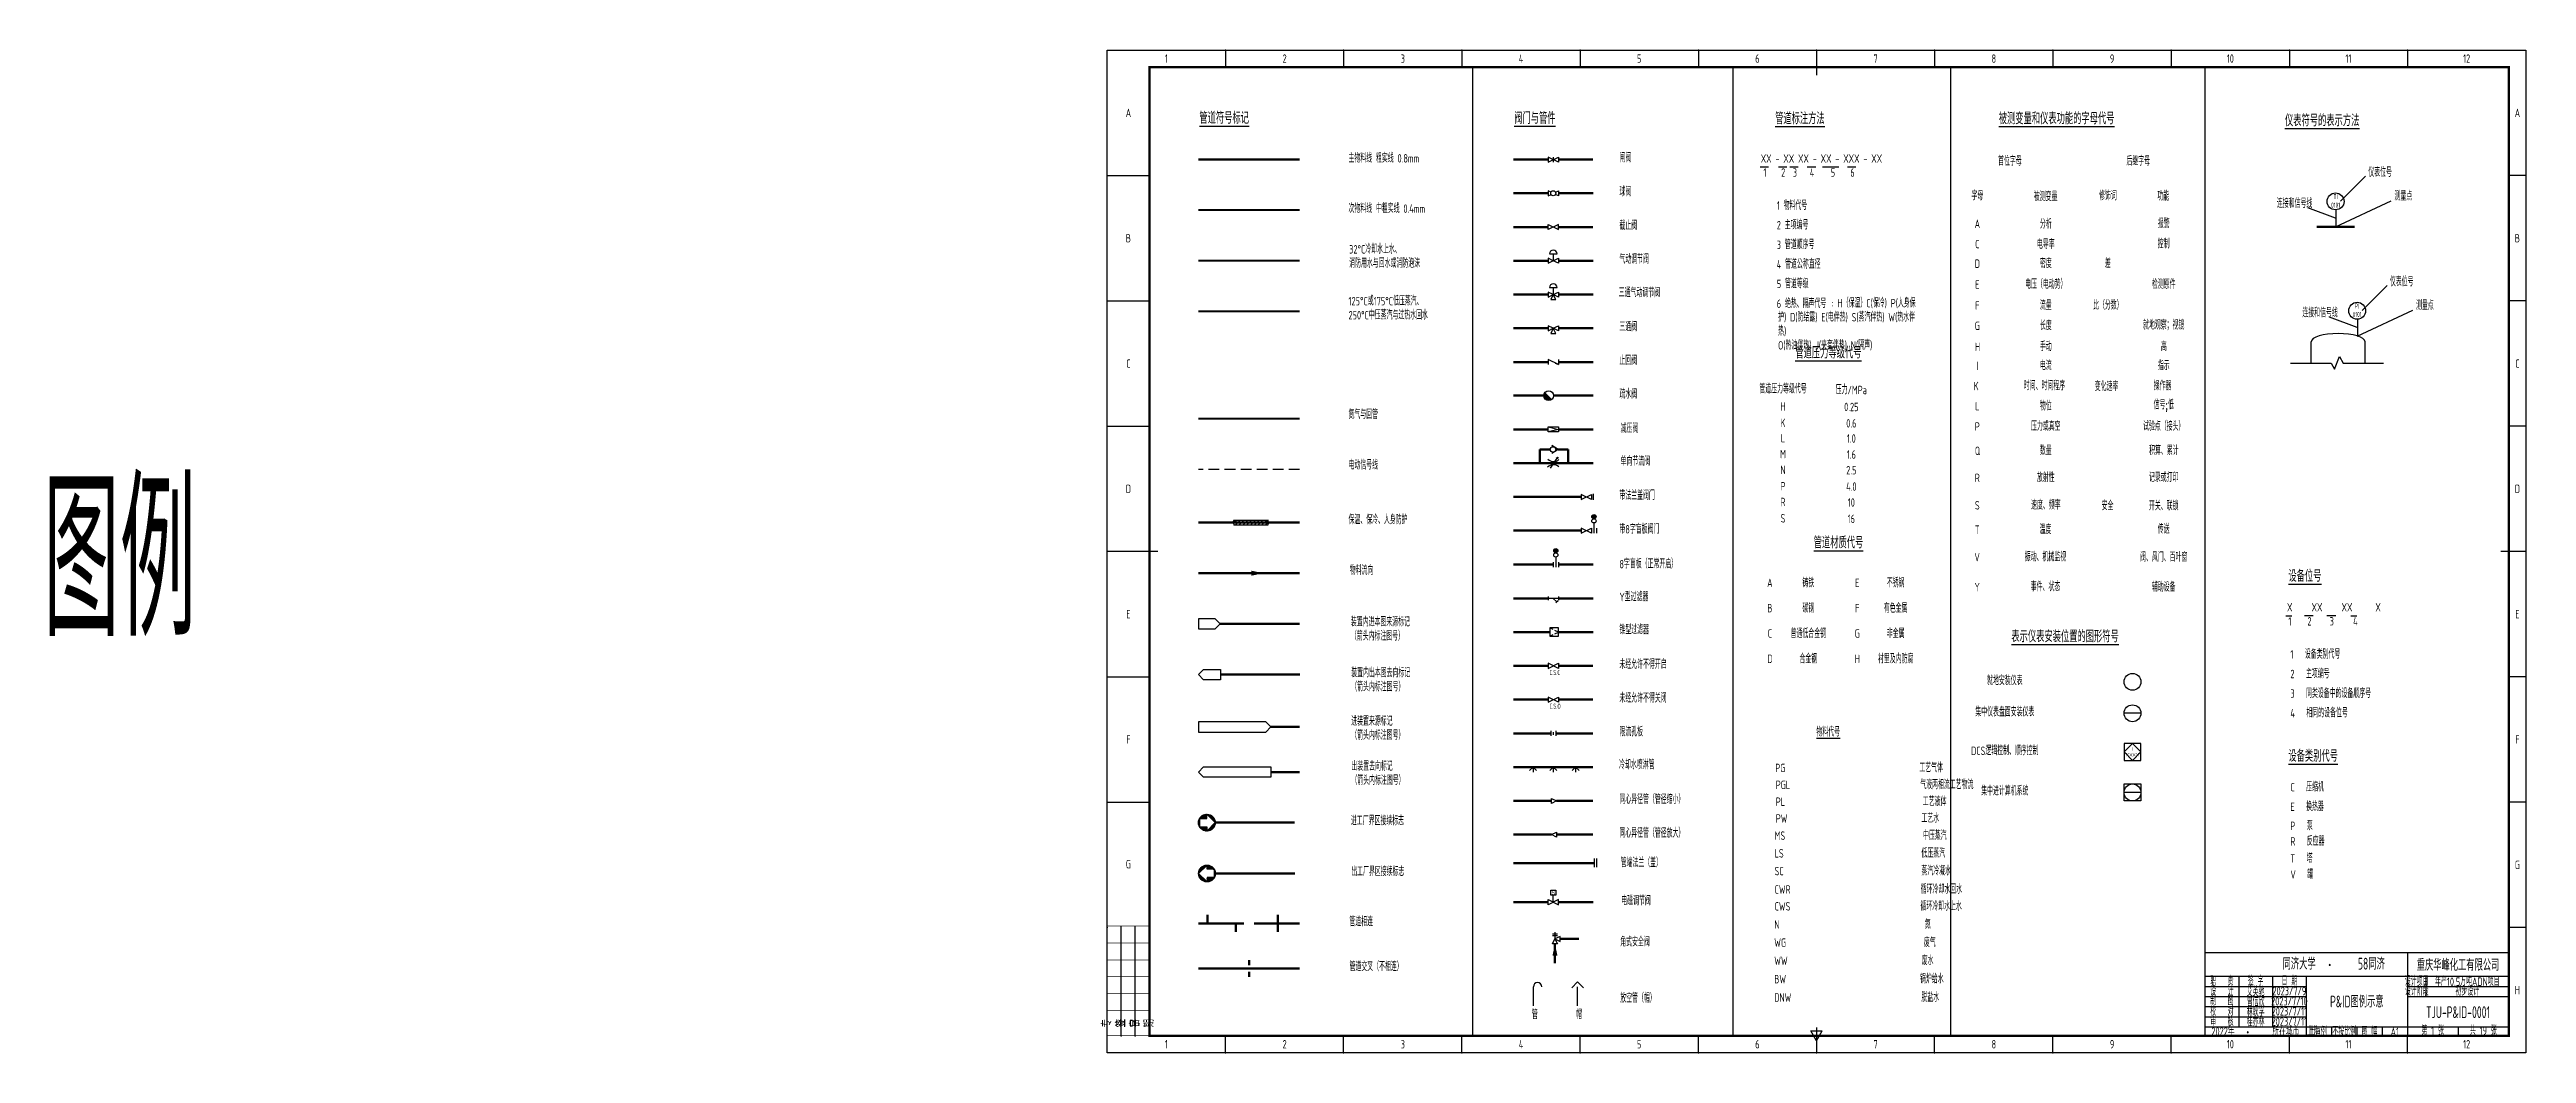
# Model space of a CAD drawing. Header units: millimetres. Extents: x 453 to 7190, y 523 to 4294.
# Drawn here: x 517 to 1985, y 3699 to 4294 of the extents above; entities that cross this region are included whole.
import ezdxf

# ---------------------------------------------------------------- set-up
doc = ezdxf.new("R2010")
doc.units = ezdxf.units.MM
doc.linetypes.add('DASHED', pattern=[19.05, 12.7, -6.35])
doc.linetypes.add('HIDDEN', pattern=[9.525, 6.35, -3.175])
for name, color, linetype, lineweight in [('01-主物流线-粗实线', 134, 'Continuous', 80), ('02-辅助物流线-中粗线', 30, 'Continuous', 40), ('05-公用工程-冷却水与回水', 55, 'Continuous', 40), ('05-图框与标题栏', 7, 'Continuous', 25), ('06-公用工程-中、低压蒸汽与凝水回管', 14, 'Continuous', 40), ('07-公用工程-氮气或空气与回管', 241, 'Continuous', 40), ('09-文本', 7, 'Continuous', 25), ('09-阀门及管件', 102, 'Continuous', 25), ('10-流股接续标志', 7, 'Continuous', 25), ('11-文本', 7, 'Continuous', 25), ('11-阀门', 102, 'Continuous', 25), ('12-信号线', 226, 'DASHED', 25), ('15-仪表', 190, 'Continuous', 25), ('16-阀门与管件', 102, 'Continuous', 25), ('17-图框与标题栏', 7, 'Continuous', 25)]:
    doc.layers.add(name, color=color, linetype=linetype, lineweight=lineweight)
doc.layers.add('TITLE', color=7, linetype='Continuous')
doc.styles.add('3-gbcbig', font='gbenor.shx', dxfattribs={"width": 0.7, "height": 3, "bigfont": 'gbcbig.shx'})
doc.styles.add('5-gbcbig', font='gbenor.shx', dxfattribs={"width": 0.7, "height": 5, "bigfont": 'gbcbig.shx'})
doc.styles.add('7-gbcbig', font='gbenor.shx', dxfattribs={"width": 0.7, "height": 7, "bigfont": 'gbcbig.shx'})
doc.styles.get("Standard").update_dxf_attribs({"font": 'arial.ttf'})
doc.styles.add('工程字', font='gbenor.shx', dxfattribs={"bigfont": 'gbcbig.shx'})
pattern_1 = [(45, (312.96435, -442.22883), (-0.224506403, 0.224506403), [])]

msp = doc.modelspace()

# ---------------------------------------------------------------- texts
for s, insert, char_height, width, attachment_point, style in [('\\pt56;{\\L管道符号标记}', (1198.3, 4256.6), 7, 81.449, 1, '7-gbcbig'), ('\\pi98.833;{\\L阀门与管件}', (1286.1, 4256.5), 7, 147.2, 1, '7-gbcbig'), ('\\pt56;{\\L管道标注方法}', (1539.6, 4256.3), 7, 81.449, 1, '7-gbcbig'), ('\\pi40.7;{\\W0.7;\\L被测变量和仪表功能的字母代号}', (1631.5, 4256.3), 7, 156.92, 1, '7-gbcbig'), ('{\\L仪表符号的表示方法}', (1841.9, 4255.1), 7, 137.2, 1, '7-gbcbig'), ('主物料线 粗实线 0.8mm', (1286.7, 4231.6), 5, 52.326, 1, '5-gbcbig'), ('\\pt5;闸阀', (1447.3, 4231.8), 5, 74.723, 1, '5-gbcbig'), ('XX - XX XX - XX - XXX - XX', (1531.1, 4231.5), 5, 124.759, 1, '5-gbcbig'), ('首位字母', (1678.8, 4227.3), 5, 81.1, 5, '5-gbcbig'), ('后继字母', (1754.9, 4227.3), 5, 71.1, 5, '5-gbcbig'), ('1', (1532.7, 4223.2), 5, 10.416, 1, '5-gbcbig'), ('2', (1543.2, 4223.2), 5, 10.416, 1, '5-gbcbig'), ('3', (1550.1, 4223.2), 5, 10.416, 1, '5-gbcbig'), ('4', (1560.2, 4223.2), 5, 10.416, 1, '5-gbcbig'), ('5', (1572.6, 4223.2), 5, 10.416, 1, '5-gbcbig'), ('6', (1584.2, 4223.2), 5, 10.416, 1, '5-gbcbig'), ('{\\W0.7;仪表位号}', (1891.3, 4223.2), 5, 24.606, 1, '5-gbcbig'), ('次物料线 中粗实线 0.4mm', (1286.7, 4201.8), 5, 52.326, 1, '5-gbcbig'), ('\\pt5;球阀', (1447.3, 4211.7), 5, 74.723, 1, '5-gbcbig'), ('1 物料代号', (1540.6, 4203.6), 5, 46.25, 1, '5-gbcbig'), ('字母', (1659.5, 4206.8), 5, 42.5, 5, '5-gbcbig'), ('被测变量', (1700, 4206.3), 5, 46.14, 5, '5-gbcbig'), ('修饰词', (1736.9, 4206.8), 5, 46.14, 5, '5-gbcbig'), ('功能', (1769.7, 4206.6), 5, 46.14, 5, '5-gbcbig'), ('连接和信号线', (1837.1, 4204.8), 5, 24.606, 1, '5-gbcbig'), ('{\\Ftxt,gbcbig|c134;\\W0.7;测量点}', (1906.8, 4209.2), 5, 24.606, 1, '5-gbcbig'), ('\\pt5;截止阀', (1447.3, 4191.7), 5, 74.723, 1, '5-gbcbig'), ('2 主项编号', (1540.6, 4192), 5, 46.25, 1, '5-gbcbig'), ('A', (1659.5, 4190.3), 5, 42.5, 5, '5-gbcbig'), ('{\\W0.7;分析}', (1700.1, 4190), 5, 46.14, 5, '5-gbcbig'), ('{\\W0.7;报警}', (1770, 4190.3), 5, 46.14, 5, '5-gbcbig'), ('\\pi-10,l15,t15;32°C冷却水上水、\\P消防用水与回水或消防泡沫', (1282.1, 4177.7), 5, 61.5, 1, '5-gbcbig'), ('\\pt5;{\\Ftxt,gbcbig|c134;气动调节阀}', (1447.3, 4171.7), 5, 74.723, 1, '5-gbcbig'), ('3 管道顺序号', (1540.6, 4180.4), 5, 46.25, 1, '5-gbcbig'), ('C', (1659.5, 4178.3), 5, 42.5, 5, '5-gbcbig'), ('{\\W0.7;电导率}', (1700.1, 4178), 5, 38.6, 5, '5-gbcbig'), ('{\\W0.7;控制}', (1770, 4178.3), 5, 46.14, 5, '5-gbcbig'), ('4 管道公称直径', (1540.6, 4168.8), 5, 46.25, 1, '5-gbcbig'), ('5 管道等级', (1540.6, 4157.2), 5, 46.25, 1, '5-gbcbig'), ('D', (1659.5, 4166.7), 5, 42.5, 5, '5-gbcbig'), ('E', (1659.5, 4154.3), 5, 42.5, 5, '5-gbcbig'), ('{\\Ftxt,gbcbig|c134;\\W0.7;电压（电动势）}', (1700.1, 4154.3), 5, 46.14, 5, '5-gbcbig'), ('{\\Ftxt,gbcbig|c134;\\W0.7;密度}', (1700.1, 4166.7), 5, 46.14, 5, '5-gbcbig'), ('{\\W0.7;差}', (1736.9, 4166.7), 5, 46.14, 5, '5-gbcbig'), ('{\\Ftxt,gbcbig|c134;\\W0.7;检测原件}', (1770, 4154.3), 5, 46.14, 5, '5-gbcbig'), ('{\\Ftxt,gbcbig|c134;\\W0.7;仪表位号}', (1904.1, 4158.4), 5, 24.606, 1, '5-gbcbig'), ('125°C或175°C低压蒸汽、\\P250°C中压蒸汽与过热水回水', (1286.7, 4147), 5, 62.8, 1, '5-gbcbig'), ('\\pt5;三通气动调节阀', (1446.9, 4151.9), 5, 74.723, 1, '5-gbcbig'), ('6 绝热、隔声代号', (1540.6, 4145.5), 5, 46.25, 1, '5-gbcbig'), ('              : H（保温）C(保冷) P(人身保护) D(防结露) E(电伴热) S(蒸汽伴热) W(热水伴热) \\PO(热油伴热) J(夹套伴热) N(隔声)', (1541.4, 4145.8), 5, 68.376, 1, '5-gbcbig'), ('F', (1659.5, 4141.9), 5, 42.5, 5, '5-gbcbig'), ('{\\Ftxt,gbcbig|c134;\\W0.7;流量}', (1700.1, 4141.9), 5, 46.14, 5, '5-gbcbig'), ('{\\Ftxt,gbcbig|c134;\\W0.7;比（分数）}', (1736.9, 4141.9), 5, 46.14, 5, '5-gbcbig'), ('{\\Ftxt,gbcbig|c134;\\W0.7;测量点}', (1919.6, 4144.4), 5, 24.606, 1, '5-gbcbig'), ('\\pt5;三通阀', (1447.3, 4131.7), 5, 74.723, 1, '5-gbcbig'), ('G', (1659.5, 4129.9), 5, 42.5, 5, '5-gbcbig'), ('{\\Ftxt,gbcbig|c134;\\W0.7;长度}', (1700.1, 4129.9), 5, 46.14, 5, '5-gbcbig'), ('{\\Ftxt,gbcbig|c134;\\W0.7;就地观察；视镜}', (1770, 4129.9), 5, 46.14, 5, '5-gbcbig'), ('{\\Ftxt,gbcbig|c134;\\W0.7;连接和信号线}', (1852.2, 4140), 5, 24.606, 1, '5-gbcbig'), ('\\pt5;止回阀', (1447.3, 4111.7), 5, 74.723, 1, '5-gbcbig'), ('\\pt56;{\\L管道压力等级代号}', (1551.6, 4117.5), 7, 81.449, 1, '7-gbcbig'), ('H', (1659.6, 4117.4), 5, 42.5, 5, '5-gbcbig'), ('{\\Ftxt,gbcbig|c134;手动}', (1700.1, 4117.4), 5, 46.14, 5, '5-gbcbig'), ('{\\Ftxt,gbcbig|c134;高}', (1770.1, 4117.4), 5, 46.14, 5, '5-gbcbig'), ('I', (1659.5, 4106.2), 5, 42.5, 5, '5-gbcbig'), ('{\\Ftxt,gbcbig|c134;\\W0.7;时间、时间程序}', (1699.3, 4094.2), 5, 46.14, 5, '5-gbcbig'), ('{\\Ftxt,gbcbig|c134;\\W0.7;电流}', (1700.1, 4106.2), 5, 46.14, 5, '5-gbcbig'), ('{\\Ftxt,gbcbig|c134;\\W0.7;操作器}', (1769.3, 4094.2), 5, 46.14, 5, '5-gbcbig'), ('{\\Ftxt,gbcbig|c134;\\W0.7;指示}', (1770, 4106.2), 5, 46.14, 5, '5-gbcbig'), ('\\pt5;{\\Ftxt,gbcbig|c134;疏水阀}', (1447.3, 4091.8), 5, 74.723, 1, '5-gbcbig'), ('管道压力等级代号', (1544.3, 4092.3), 5, 42.5, 5, '5-gbcbig'), ('H ', (1544.3, 4082.1), 5, 42.5, 5, '5-gbcbig'), ('压力/MPa', (1584.8, 4091.8), 5, 46.14, 5, '5-gbcbig'), ('0.25', (1584.8, 4081.8), 5, 46.14, 5, '5-gbcbig'), ('K', (1658.8, 4094.2), 5, 42.5, 5, '5-gbcbig'), ('L', (1659.5, 4082.2), 5, 42.5, 5, '5-gbcbig'), ('{\\Ftxt,gbcbig|c134;\\W0.7;物位}', (1700.1, 4082.2), 5, 46.14, 5, '5-gbcbig'), ('{\\Ftxt,gbcbig|c134;\\W0.7;变化速率}', (1736.1, 4093.8), 5, 35, 5, '5-gbcbig'), ('{\\Ftxt,gbcbig|c134;信号;低}', (1770, 4082.2), 5, 46.14, 5, '5-gbcbig'), ('氮气与回管', (1286.7, 4079.8), 5, 52.326, 1, '5-gbcbig'), ('\\pt5;减压阀', (1448, 4071.5), 5, 74.723, 1, '5-gbcbig'), ('K ', (1544.3, 4072.4), 5, 42.5, 5, '5-gbcbig'), ('0.6', (1584.8, 4072.1), 5, 46.14, 5, '5-gbcbig'), ('P', (1659.5, 4070.2), 5, 42.5, 5, '5-gbcbig'), ('{\\Ftxt,gbcbig|c134;\\W0.7;压力或真空}', (1700.1, 4070.2), 5, 46.14, 5, '5-gbcbig'), ('{\\Ftxt,gbcbig|c134;\\W0.7;试验点（接头）}', (1770, 4070.2), 5, 46.14, 5, '5-gbcbig'), ('M', (1544.3, 4053.9), 5, 42.5, 5, '5-gbcbig'), ('L', (1544.3, 4063.3), 5, 42.5, 5, '5-gbcbig'), ('1.0', (1584.8, 4063.1), 5, 46.14, 5, '5-gbcbig'), ('1.6', (1584.8, 4053.6), 5, 46.14, 5, '5-gbcbig'), ('Q', (1659.6, 4055.8), 5, 42.5, 5, '5-gbcbig'), ('{\\Ftxt,gbcbig|c134;数量}', (1700.1, 4055.8), 5, 46.14, 5, '5-gbcbig'), ('{\\Ftxt,gbcbig|c134;积算、累计}', (1770.1, 4055.8), 5, 46.14, 5, '5-gbcbig'), ('电动信号线', (1286.7, 4049.8), 5, 52.326, 1, '5-gbcbig'), ('\\pt5;单向节流阀', (1448, 4052), 5, 74.723, 1, '5-gbcbig'), ('N', (1544.3, 4044.5), 5, 42.5, 5, '5-gbcbig'), ('2.5', (1584.8, 4044.3), 5, 46.14, 5, '5-gbcbig'), ('R', (1659.5, 4039.8), 5, 42.5, 5, '5-gbcbig'), ('{\\Ftxt,gbcbig|c134;\\W0.7;放射性}', (1700.1, 4039.8), 5, 46.14, 5, '5-gbcbig'), ('{\\Ftxt,gbcbig|c134;\\W0.7;记录或打印}', (1770, 4039.9), 5, 46.14, 5, '5-gbcbig'), ('\\pt5;带法兰盖阀门', (1447.3, 4031.8), 5, 74.723, 1, '5-gbcbig'), ('P', (1544.3, 4034.8), 5, 42.5, 5, '5-gbcbig'), ('R', (1544.3, 4025.5), 5, 42.5, 5, '5-gbcbig'), ('4.0', (1584.8, 4034.6), 5, 46.14, 5, '5-gbcbig'), ('10', (1584.8, 4025.2), 5, 46.14, 5, '5-gbcbig'), ('S', (1659.5, 4023.5), 5, 42.5, 5, '5-gbcbig'), ('{\\Ftxt,gbcbig|c134;速度、频率}', (1700.1, 4023.5), 5, 46.14, 5, '5-gbcbig'), ('{\\Ftxt,gbcbig|c134;安全}', (1736.7, 4023.1), 5, 46.14, 5, '5-gbcbig'), ('{\\Ftxt,gbcbig|c134;开关、联锁}', (1770, 4023), 5, 46.14, 5, '5-gbcbig'), ('保温、保冷、人身防护', (1286.7, 4017.4), 5, 52.326, 1, '5-gbcbig'), ('\\pt5;带8字盲板阀门', (1447.3, 4011.8), 5, 74.723, 1, '5-gbcbig'), ('S', (1544.3, 4015.8), 5, 42.5, 5, '5-gbcbig'), ('16', (1584.8, 4015.5), 5, 46.14, 5, '5-gbcbig'), ('T', (1659.4, 4009.1), 5, 42.5, 5, '5-gbcbig'), ('{\\Ftxt,gbcbig|c134;温度}', (1699.9, 4009.1), 5, 46.14, 5, '5-gbcbig'), ('{\\Ftxt,gbcbig|c134;传送}', (1770, 4009.3), 5, 46.14, 5, '5-gbcbig'), ('\\pt56;{\\L管道材质代号}', (1562.5, 4005), 7, 81.449, 1, '7-gbcbig'), ('V', (1659.4, 3992.8), 5, 42.5, 5, '5-gbcbig'), ('振动、机械监视', (1699.9, 3992.8), 5, 46.14, 5, '5-gbcbig'), ('阀、风门、百叶窗', (1770, 3992.6), 5, 46.14, 5, '5-gbcbig'), ('物料流向', (1287.4, 3987.4), 5, 52.326, 1, '5-gbcbig'), ('\\pt5;8字盲板（正常开启）', (1447.3, 3991.2), 5, 74.723, 1, '5-gbcbig'), ('A', (1536.5, 3977.6), 5, 42.5, 5, '5-gbcbig'), ('铸铁', (1559.3, 3977.4), 5, 46.14, 5, '5-gbcbig'), ('E', (1588.3, 3977.6), 5, 42.5, 5, '5-gbcbig'), ('不锈钢', (1611.1, 3977.4), 5, 46.14, 5, '5-gbcbig'), ('\\pt56;{\\L设备位号}', (1843.9, 3985.2), 7, 81.449, 1, '7-gbcbig'), ('\\pt5;Y型过滤器', (1447.3, 3971.7), 5, 74.723, 1, '5-gbcbig'), ('B', (1536.5, 3962.6), 5, 42.5, 5, '5-gbcbig'), ('碳钢', (1559.3, 3962.4), 5, 46.14, 5, '5-gbcbig'), ('F', (1588.3, 3962.6), 5, 42.5, 5, '5-gbcbig'), ('有色金属', (1611.1, 3962.4), 5, 46.14, 5, '5-gbcbig'), ('Y', (1659.4, 3975.1), 5, 42.5, 5, '5-gbcbig'), ('{\\W0.7;事件、状态}', (1699.9, 3975.1), 5, 46.14, 5, '5-gbcbig'), ('{\\W0.7;辅助设备}', (1770, 3974.9), 5, 46.14, 5, '5-gbcbig'), ('X     XX     XX      X', (1843.1, 3965.6), 5, 102.607, 1, '5-gbcbig'), ('装置内进本图来源标记\\P（箭头内标注图号）', (1288.1, 3956.8), 5, 52.326, 1, '5-gbcbig'), ('\\pt5;锥型过滤器', (1447.3, 3952.2), 5, 74.723, 1, '5-gbcbig'), ('普通低合金钢', (1559.3, 3947.4), 5, 46.14, 5, '5-gbcbig'), ('非金属', (1611.1, 3947.4), 5, 46.14, 5, '5-gbcbig'), ('1', (1843.9, 3957.2), 5, 10.416, 1, '5-gbcbig'), ('2', (1855.2, 3957.3), 5, 10.416, 1, '5-gbcbig'), ('3', (1868.4, 3957.3), 5, 10.416, 1, '5-gbcbig'), ('4', (1882.3, 3957.3), 5, 10.416, 1, '5-gbcbig'), ('C', (1536.5, 3947.6), 5, 42.5, 5, '5-gbcbig'), ('G', (1588.3, 3947.6), 5, 42.5, 5, '5-gbcbig'), ('\\pi44.66;  {\\L表示仪表安装位置的图形符号}', (1629.7, 3949.4), 7, 137.2, 1, '7-gbcbig'), ('1   设备类别代号', (1845.1, 3937.7), 5, 50.788, 1, '5-gbcbig'), ('装置内出本图去向标记\\P（箭头内标注图号）', (1288.3, 3926.7), 5, 52.326, 1, '5-gbcbig'), ('\\pi10.14,t13.14;C.S.C', (1395.7, 3926), 3, 29.593, 1, '3-gbcbig'), ('\\pt5;未经允许不得开启', (1447.3, 3931.7), 5, 74.723, 1, '5-gbcbig'), ('D', (1536.5, 3932.6), 5, 42.5, 5, '5-gbcbig'), ('合金钢', (1559.3, 3932.4), 5, 46.14, 5, '5-gbcbig'), ('H', (1588.3, 3932.6), 5, 42.5, 5, '5-gbcbig'), ('衬里及内防腐', (1611.1, 3932.4), 5, 46.14, 5, '5-gbcbig'), ('就地安装仪表', (1675.8, 3919.5), 5, 38.6, 5, '5-gbcbig'), ('2   主项编号', (1845.1, 3926.1), 5, 50.788, 1, '5-gbcbig'), ('\\pt5;未经允许不得关闭', (1447.3, 3911.7), 5, 74.723, 1, '5-gbcbig'), ('3   同类设备中的设备顺序号', (1845.1, 3914.5), 5, 50.788, 1, '5-gbcbig'), ('进装置来源标记\\P（箭头内标注图号）', (1288.3, 3898), 5, 52.326, 1, '5-gbcbig'), ('\\pi10.14,t13.14;C.S.O', (1395.7, 3906), 3, 29.593, 1, '3-gbcbig'), ('\\pt5;限流孔板', (1447.3, 3891.7), 5, 74.723, 1, '5-gbcbig'), ('\\pt5;{\\L物料代号}', (1564.1, 3891.6), 5, 74.723, 1, '5-gbcbig'), ('集中仪表盘面安装仪表', (1675.8, 3900.9), 5, 38.6, 5, '5-gbcbig'), ('4   相同的设备位号', (1845.1, 3902.9), 5, 50.788, 1, '5-gbcbig'), ('DCS逻辑控制、顺序控制', (1675.8, 3878), 5, 38.6, 5, '5-gbcbig'), ('\\pt56;{\\L设备类别代号}', (1843.9, 3878.6), 7, 81.449, 1, '7-gbcbig'), ('出装置去向标记\\P（箭头内标注图号）', (1288.4, 3871.3), 5, 52.326, 1, '5-gbcbig'), ('\\pt5;冷却水喷淋管', (1447.1, 3872.2), 5, 74.723, 1, '5-gbcbig'), ('\\pt5;PG                                   工艺气体', (1539.7, 3870.4), 5, 105.69, 1, '5-gbcbig'), ('\\pt5;同心异径管（管径缩小）', (1447.3, 3851.7), 5, 74.723, 1, '5-gbcbig'), ('\\pt5;PGL                                  气液两相流工艺物流', (1540, 3860.4), 5, 105.69, 1, '5-gbcbig'), ('\\pt5;PL                                    工艺液体', (1540, 3850.4), 5, 105.69, 1, '5-gbcbig'), ('集中进计算机系统', (1675.8, 3854.1), 5, 38.6, 5, '5-gbcbig'), ('C   压缩机', (1845.1, 3859), 5, 50.788, 1, '5-gbcbig'), ('E   换热器', (1845.1, 3847.4), 5, 50.788, 1, '5-gbcbig'), ('进工厂界区接续标志', (1288.1, 3839), 5, 52.326, 1, '5-gbcbig'), ('\\pt5;PW                                   工艺水', (1540, 3840.5), 5, 105.69, 1, '5-gbcbig'), ('P   泵', (1845.1, 3836.1), 5, 50.788, 1, '5-gbcbig'), ('\\pt5;同心异径管（管径放大）', (1447.3, 3831.7), 5, 74.723, 1, '5-gbcbig'), ('\\pt5;MS                                    中压蒸汽', (1539.3, 3830.3), 5, 105.69, 1, '5-gbcbig'), ('\\pt5;LS                                    低压蒸汽', (1539.3, 3819.8), 5, 105.69, 1, '5-gbcbig'), ('R   反应器', (1845.1, 3826.9), 5, 50.788, 1, '5-gbcbig'), ('出工厂界区接续标志', (1288.3, 3808.9), 5, 52.326, 1, '5-gbcbig'), ('\\pt5;管端法兰（盖）', (1448, 3814.2), 5, 74.723, 1, '5-gbcbig'), ('\\pt5;SC                                    蒸汽冷凝水', (1539.3, 3809.3), 5, 105.69, 1, '5-gbcbig'), ('T   塔', (1845.1, 3816.8), 5, 50.788, 1, '5-gbcbig'), ('V   罐', (1845.1, 3807.3), 5, 50.788, 1, '5-gbcbig'), ('\\pt5;电磁调节阀', (1448.4, 3791.6), 5, 74.723, 1, '5-gbcbig'), ('\\pt5;CWR                                  循环冷却水回水', (1539.3, 3798.4), 5, 105.69, 1, '5-gbcbig'), ('\\pt5;CWS                                  循环冷却水上水', (1539.3, 3788.4), 5, 105.69, 1, '5-gbcbig'), ('管道相连', (1287.2, 3779.2), 5, 52.326, 1, '5-gbcbig'), ('\\pt5;N                                      氮', (1539.1, 3777.7), 5, 105.69, 1, '5-gbcbig'), ('\\pt5;角式安全阀', (1447.8, 3767.2), 5, 74.723, 1, '5-gbcbig'), ('\\pt5;WG                                    废气', (1539.1, 3766.9), 5, 105.69, 1, '5-gbcbig'), ('管道交叉（不相连）', (1287.3, 3752.6), 5, 52.326, 1, '5-gbcbig'), ('\\pt5;WW                                   废水', (1539.1, 3756.2), 5, 105.69, 1, '5-gbcbig'), ('\\pt5;BW                                   锅炉给水', (1539.1, 3745.3), 5, 105.69, 1, '5-gbcbig'), ('\\pt5;放空管（帽）', (1447.8, 3733.9), 5, 74.723, 1, '5-gbcbig'), ('\\pt5;DNW                                  脱盐水', (1539.1, 3734.4), 5, 105.69, 1, '5-gbcbig'), ('\\pt5;管', (1395.4, 3724.2), 5, 6.061, 1, '5-gbcbig'), ('\\pt5;帽', (1421.6, 3724.2), 5, 6.061, 1, '5-gbcbig')]:
    msp.add_mtext(s, dxfattribs=dict(insert=insert, char_height=char_height, width=width, attachment_point=attachment_point, style=style))
at = {"ltscale": 10, "char_height": 3, "width": 10, "attachment_point": 5, "style": '3-gbcbig'}
for s, insert in [('TI\\P0101', (1871.9, 4203.9)), ('PI\\P0101', (1884.7, 4139.1))]:
    msp.add_mtext(s, dxfattribs=dict(at, insert=insert))
at = {"insert": (1751.5, 3877.4), "char_height": 2, "width": 10, "attachment_point": 5}
msp.add_mtext('{\\Fgbenor,gbcbig|c134;\\C0;I\\PXXXX}', dxfattribs=at)
at = {"layer": '05-图框与标题栏'}
for s, insert, char_height, width, attachment_point, style in [('\\pi5.78018;同济大学             ', (1834.7, 3751.9), 7, 32.259, 4, '7-gbcbig'), ('58同济          ', (1893.1, 3751.9), 7, 32.259, 5, '7-gbcbig'), (' 2022{\\W0.8;年          所在城市  上海}', (1796, 3711.7), 5, 67.529, 4, '5-gbcbig'), ('{\\fFangSong|b0|i0|c134|p49;\\W0.8;·}', (1817.1, 3713.7), 5, 18.904, 1, '5-gbcbig')]:
    msp.add_mtext(s, dxfattribs=dict(at, insert=insert, char_height=char_height, width=width, attachment_point=attachment_point, style=style))
at = {"layer": '05-图框与标题栏', "insert": (1865.7, 3753.6), "char_height": 5, "width": 31.507, "attachment_point": 1}
msp.add_mtext('{\\fFangSong|b0|i0|c134|p49;\\W0.8;·}', dxfattribs=at)
at = {"layer": '05-图框与标题栏', "attachment_point": 5}
for s, width, heights, insert, char_height, style in [('重庆华峰化工有限公司', 60, [0], (1944.5, 3751.2), 7, '7-gbcbig'), ('职   责', 20, [0], (1804.5, 3741.5), 5, '5-gbcbig'), ('设   计', 20, [0], (1804.5, 3735.5), 5, '5-gbcbig'), ('制   图', 20, [0], (1804.5, 3729.9), 5, '5-gbcbig'), ('艾英驰', 20, [0], (1824.5, 3735.2), 5, '5-gbcbig'), ('签 字', 20, [0], (1824.5, 3741.5), 5, '5-gbcbig'), ('曾信欣', 20, [0], (1824.5, 3729.2), 5, '5-gbcbig'), ('2023/7/10', 20, [0], (1844.5, 3729.7), 5, '5-gbcbig'), ('2023/7/9', 20, [0], (1844.5, 3735.7), 5, '5-gbcbig'), ('日 期', 20, [0], (1844.5, 3741.5), 5, '5-gbcbig'), ('设计项目', 15, [0], (1920, 3741.5), 5, '5-gbcbig'), ('设计阶段', 15, [0], (1920, 3735.5), 5, '5-gbcbig'), ('校   对', 20, [0], (1804.5, 3723.5), 5, '5-gbcbig'), ('审   核', 20, [0], (1804.5, 3717.5), 5, '5-gbcbig'), ('林耿孚', 20, [0], (1824.5, 3723.2), 5, '5-gbcbig'), ('桂亦林', 20, [0], (1824.5, 3717.2), 5, '5-gbcbig'), ('2023/7/11', 20, [0], (1844.5, 3723.7), 5, '5-gbcbig'), ('2023/7/11', 20, [0], (1844.5, 3717.7), 5, '5-gbcbig'), ('TJU-P&ID-0001', 60, [12.5], (1944.5, 3723.2), 7, '7-gbcbig'), ('比 例', 15, [0], (1862, 3711.5), 5, '5-gbcbig'), ('不按比例', 15, [0], (1877, 3711.5), 5, '5-gbcbig'), ('图 幅', 15, [0], (1892, 3711.5), 5, '5-gbcbig'), ('A1', 14.917, [0], (1907, 3711.5), 5, '5-gbcbig'), ('第 1 张', 30, [0], (1929.5, 3712.2), 5, '5-gbcbig'), ('共 19 张', 30, [0], (1959.5, 3712.2), 5, '5-gbcbig')]:
    msp.add_mtext_dynamic_manual_height_columns(s, width=width, gutter_width=25, heights=heights, dxfattribs=dict(at, insert=insert, char_height=char_height, style=style))
at = {"layer": '09-文本'}
for s, width, gutter_width, insert, char_height, attachment_point, style in [('图例', 595.22, 35, (512.8, 4036.1), 90, 1, '7-gbcbig'), ('P&ID图例示意', 60, 12.5, (1884.5, 3729.5), 7, 5, '7-gbcbig'), ('年产10.5万吨ADN项目', 49.06, 35, (1950, 3741.2), 5, 5, '5-gbcbig'), ('初步设计', 49, 12.5, (1950, 3735.5), 5, 5, '5-gbcbig')]:
    msp.add_mtext_dynamic_manual_height_columns(s, width=width, gutter_width=gutter_width, heights=[0], dxfattribs=dict(at, insert=insert, char_height=char_height, attachment_point=attachment_point, style=style))
at = {"layer": '16-阀门与管件', "color": 3, "insert": (1408.1, 3794), "char_height": 2.5, "width": 3, "attachment_point": 5}
msp.add_mtext('{\\W0.7;S}', dxfattribs=at)
at = {"layer": '17-图框与标题栏', "char_height": 5, "attachment_point": 5, "style": '5-gbcbig'}
for s, width, gutter_width, insert in [('1', 70.083, 25, (1178.7, 4288.2)), ('2', 70.083, 12.5, (1248.8, 4288.2)), ('3', 70.083, 25, (1318.9, 4288.2)), ('4', 70.083, 25, (1389, 4288.2)), ('5', 70.083, 25, (1459, 4288.2)), ('6', 70.083, 25, (1529.1, 4288.2)), ('7', 70.083, 25, (1599.2, 4288.2)), ('8', 70.083, 25, (1669.3, 4288.2)), ('9', 70.083, 25, (1739.4, 4288.2)), ('10', 70.083, 25, (1809.5, 4288.2)), ('11', 70.083, 25, (1879.5, 4288.2)), ('12', 70.083, 25, (1949.6, 4288.2)), ('A', 25, 25, (1156.2, 4256)), ('A', 10, 25, (1979.7, 4256)), ('B', 25, 25, (1156.2, 4181.8)), ('B', 10, 25, (1979.7, 4181.8)), ('C', 25, 25, (1156.2, 4107.5)), ('C', 10, 25, (1979.7, 4107.5)), ('D', 25, 25, (1156.2, 4033.3)), ('D', 10, 25, (1979.7, 4033.3)), ('E', 25, 25, (1156.2, 3959)), ('E', 10, 25, (1979.7, 3959)), ('F', 25, 25, (1156.2, 3884.8)), ('F', 10, 25, (1979.7, 3884.8)), ('G', 25, 25, (1156.2, 3810.9)), ('G', 10, 25, (1979.7, 3810.5)), ('H', 10, 25, (1979.7, 3736.3)), ('1', 70.083, 25, (1178.7, 3704.2)), ('2', 70.083, 25, (1248.8, 3704.2)), ('3', 70.083, 25, (1318.9, 3704.2)), ('4', 70.083, 25, (1389, 3704.2)), ('5', 70.083, 25, (1459, 3704.2)), ('6', 70.083, 25, (1529.1, 3704.2)), ('7', 70.083, 25, (1599.2, 3704.2)), ('8', 70.083, 25, (1669.3, 3704.2)), ('9', 70.083, 25, (1739.4, 3704.2)), ('10', 70.083, 25, (1809.5, 3704.2)), ('11', 70.083, 25, (1879.5, 3704.2)), ('12', 70.083, 25, (1949.6, 3704.2))]:
    msp.add_mtext_dynamic_manual_height_columns(s, width=width, gutter_width=gutter_width, heights=[0], dxfattribs=dict(at, insert=insert))
at = {"layer": '17-图框与标题栏', "char_height": 5, "attachment_point": 5, "rotation": 90, "style": '工程字'}
for s, insert in [('专业', (1147.8, 3716.7)), ('签字', (1156.2, 3716.7)), ('日期', (1164.5, 3716.7))]:
    msp.add_mtext_dynamic_manual_height_columns(s, width=8.333, gutter_width=25, heights=[0], dxfattribs=dict(at, insert=insert))

# ---------------------------------------------------------------- hatches: boundary and pattern name
msp.add_hatch(color=3).paths.add_polyline_path([(1403.2, 4090.5, 0.197694), (1402.4, 4088.5, 0.669876), (1407.3, 4086.5)])
h = msp.add_hatch()
h.set_pattern_fill('ANSI31', color=256, scale=0.1)
h.set_pattern_definition(pattern_1)
h.paths.add_polyline_path([(1202.7, 3840.5, 0.267949), (1198.4, 3838), (1202.7, 3838)])
h.paths.add_polyline_path([(1198.4, 3838, 0.131652), (1197.7, 3835.5, 0.131652), (1198.4, 3833)])
h.paths.add_polyline_path([(1202.7, 3833), (1198.4, 3833, 0.267949), (1202.7, 3830.5)])
h.paths.add_polyline_path([(1207.7, 3835.5), (1202.7, 3830.5, 0.414214)])
h.paths.add_polyline_path([(1202.7, 3840.5), (1207.7, 3835.5, 0.414214)])
h = msp.add_hatch()
h.set_pattern_fill('ANSI31', color=256, scale=0.1)
h.set_pattern_definition(pattern_1)
h.paths.add_polyline_path([(1202.8, 3810.4, 0.414214), (1197.8, 3805.4)])
h.paths.add_polyline_path([(1197.8, 3805.4, 0.414214), (1202.8, 3800.4)])
h.paths.add_polyline_path([(1207.1, 3802.9), (1202.8, 3802.9), (1202.8, 3800.4, 0.267949)])
h.paths.add_polyline_path([(1202.8, 3810.4), (1202.8, 3807.9), (1207.1, 3807.9, 0.267949)])
h.paths.add_polyline_path([(1207.1, 3807.9), (1207.1, 3802.9, 0.131652), (1207.8, 3805.4, 0.131652)])
at = {"layer": '16-阀门与管件'}
for points in [[(1433.4, 4016.8, 1), (1430.9, 4016.8, 1)], [(1410.9, 3996.6, 1), (1408.4, 3996.6, 1)]]:
    msp.add_hatch(color=3, dxfattribs=at).paths.add_polyline_path(points)

# ---------------------------------------------------------------- linework, layer by layer
at = {"ltscale": 10}
for p, q in [((1360.3, 4282.6), (1360.3, 3708.6)), ((1514.6, 4282.6), (1514.6, 3708.6)), ((1794.5, 3758.5), (1794.5, 4282.5))]:
    msp.add_line(p, q, dxfattribs=at)
for p, q in [((1643.7, 3708.6), (1643.7, 4282.6)), ((1530.8, 4224), (1535.7, 4224)), ((1541.6, 4224), (1546.5, 4224)), ((1548.4, 4224), (1553.3, 4224)), ((1558.7, 4224), (1563.7, 4224)), ((1567.8, 4224), (1577.4, 4224)), ((1582.6, 4224), (1587.5, 4224)), ((1874.9, 4203.7), (1889.7, 4218.5)), ((1871.9, 4188.6), (1904.9, 4203.9)), ((1871.9, 4193.6), (1855.5, 4199.8)), ((1872.1, 4198.6), (1872.1, 4188.7)), ((1887.7, 4138.9), (1902.5, 4153.7)), ((1884.7, 4128.8), (1868.3, 4135)), ((1884.7, 4123.8), (1917.7, 4139.1)), ((1857.4, 4107.8), (1857.4, 4120.4)), ((1889.4, 4107.8), (1889.4, 4120.4)), ((1845.2, 4107.8), (1869.3, 4107.8)), ((1869.3, 4107.8), (1871.3, 4104.1)), ((1871.3, 4104.1), (1874.3, 4111.6)), ((1874.3, 4111.6), (1876.4, 4107.8)), ((1876.4, 4107.8), (1900.4, 4107.8)), ((1842.5, 3958.1), (1845.9, 3958.1)), ((1858.7, 3958.1), (1853.4, 3958.1)), ((1872, 3958.1), (1866.7, 3958.1)), ((1881, 3958.1), (1884.5, 3958.1))]:
    msp.add_line(p, q)
at = {"color": 3}
msp.add_lwpolyline([(1409.2, 4107.8), (1411.1, 4106.9)], dxfattribs=at)
msp.add_lwpolyline([(1409.2, 4107.8), (1411.1, 4106.9)], dxfattribs=at)
for points in [[(1236.1, 3983.3, 0, 3, 0), (1229.1, 3983.3, 3, 3, 0)], [(1409.1, 3763.6, 0, 3, 0), (1409.1, 3756.6, 3, 3, 0)]]:
    msp.add_lwpolyline(points, format="xyseb")
msp.add_circle((1405.3, 4088.5), 2.88, dxfattribs=at)
msp.add_ellipse((1873.4, 4120.4), major_axis=(-16, 0), ratio=0.306013, start_param=3.141593, end_param=6.283185)
at = {"layer": '01-主物流线-粗实线'}
for p, q in [((1257.7, 4228.4), (1197.7, 4228.4)), ((1405.1, 4228.4), (1384.6, 4228.4)), ((1431.6, 4228.4), (1411.1, 4228.4)), ((1405.1, 4208.4), (1384.6, 4208.4)), ((1431.7, 4208.4), (1411.1, 4208.4)), ((1405.1, 4188.4), (1384.6, 4188.4)), ((1411.1, 4188.4), (1431.6, 4188.4)), ((1883.1, 4188.6), (1860.8, 4188.6)), ((1405.1, 4168.4), (1384.6, 4168.4)), ((1431.7, 4168.4), (1411.1, 4168.4)), ((1405.1, 4148.4), (1384.6, 4148.4)), ((1431.7, 4148.4), (1411.1, 4148.4)), ((1405.1, 4128.4), (1384.6, 4128.4)), ((1431.7, 4128.4), (1411.1, 4128.4)), ((1405.1, 4108.4), (1384.6, 4108.4)), ((1431.7, 4108.4), (1411.1, 4108.4)), ((1402.4, 4088.5), (1384.6, 4088.5)), ((1408.1, 4088.5), (1431.7, 4088.5)), ((1405.1, 4068.5), (1384.6, 4068.5)), ((1431.7, 4068.5), (1411.1, 4068.5)), ((1406.3, 4056.6), (1400.2, 4056.6)), ((1400.2, 4056.6), (1400.2, 4048.8)), ((1410.9, 4056.6), (1416.9, 4056.6)), ((1416.9, 4056.6), (1416.9, 4048.8)), ((1411.8, 4048.5), (1384.6, 4048.5)), ((1431.7, 4048.5), (1411.1, 4048.5)), ((1424.7, 4028.5), (1384.6, 4028.5)), ((1197.7, 4013.3), (1257.7, 4013.3)), ((1424.7, 4008.5), (1384.6, 4008.5)), ((1257.7, 3983.3), (1197.7, 3983.3)), ((1408.1, 3988.4), (1384.6, 3988.4)), ((1411.4, 3988.5), (1431.7, 3988.5)), ((1405.1, 3968.4), (1384.6, 3968.4)), ((1411.1, 3968.4), (1431.7, 3968.4)), ((1210.7, 3953.3), (1257.7, 3953.3)), ((1406.1, 3948.4), (1384.6, 3948.4)), ((1411.1, 3948.4), (1431.7, 3948.4)), ((1210.8, 3923.2), (1257.9, 3923.2)), ((1405.1, 3928.4), (1384.6, 3928.4)), ((1411.1, 3928.4), (1431.6, 3928.4)), ((1405.1, 3908.4), (1384.6, 3908.4)), ((1411.1, 3908.4), (1431.6, 3908.4)), ((1240.7, 3892.2), (1257.7, 3892.2)), ((1406.6, 3888.4), (1384.6, 3888.4)), ((1409.6, 3888.4), (1431.6, 3888.4)), ((1257.7, 3865.5), (1240.7, 3865.5)), ((1431.6, 3868.4), (1384.6, 3868.4)), ((1407, 3848.4), (1384.6, 3848.4)), ((1410, 3848.4), (1431.6, 3848.4)), ((1207.7, 3835.5), (1254.7, 3835.5)), ((1407, 3828.4), (1384.6, 3828.4)), ((1410, 3828.4), (1431.6, 3828.4)), ((1207.8, 3805.4), (1254.9, 3805.4)), ((1432.3, 3811.5), (1384.6, 3811.5)), ((1197.7, 3775.8), (1224.7, 3775.8)), ((1203, 3775.8), (1203, 3780.8)), ((1219.8, 3775.8), (1219.8, 3770.8)), ((1230.7, 3775.8), (1257.7, 3775.8)), ((1244.8, 3780.8), (1244.8, 3770.8)), ((1405.1, 3788.4), (1384.6, 3788.4)), ((1411.1, 3788.4), (1431.7, 3788.4)), ((1409.1, 3763.6), (1409.1, 3752.3)), ((1423.3, 3766.6), (1412.1, 3766.6)), ((1197.7, 3749.1), (1257.7, 3749.1)), ((1227.7, 3754.1), (1227.7, 3751.1)), ((1227.7, 3747.1), (1227.7, 3744.1))]:
    msp.add_line(p, q, dxfattribs=at)
at = {"layer": '02-辅助物流线-中粗线'}
msp.add_line((1257.7, 4198.4), (1197.7, 4198.4), dxfattribs=at)
at = {"layer": '05-公用工程-冷却水与回水'}
msp.add_line((1257.7, 4168.4), (1197.7, 4168.4), dxfattribs=at)
at = {"layer": '05-图框与标题栏'}
for p, q in [((1914.5, 3758.5), (1914.5, 3708.5)), ((1794.5, 3744.5), (1974.5, 3744.5)), ((1794.5, 3738.5), (1854.5, 3738.5)), ((1794.5, 3732.5), (1854.5, 3732.5)), ((1814.5, 3744.5), (1814.5, 3714.5)), ((1834.5, 3744.5), (1834.5, 3714.5)), ((1854.5, 3744.5), (1854.5, 3708.5)), ((1914.5, 3738.5), (1974.5, 3738.5)), ((1914.5, 3732.5), (1974.5, 3732.5)), ((1925.5, 3744.5), (1925.5, 3732.5)), ((1794.5, 3726.5), (1854.5, 3726.5)), ((1794.5, 3720.5), (1854.5, 3720.5)), ((1794.5, 3714.5), (1974.5, 3714.5)), ((1869.5, 3714.5), (1869.5, 3708.5)), ((1884.5, 3714.5), (1884.5, 3708.5)), ((1899.5, 3714.5), (1899.5, 3708.5)), ((1944.5, 3714.5), (1944.5, 3708.5))]:
    msp.add_line(p, q, dxfattribs=at)
at = {"layer": '05-图框与标题栏', "const_width": 0.8}
msp.add_lwpolyline([(1974.5, 3758.5), (1794.5, 3758.5), (1794.5, 3708.5)], dxfattribs=at)
at = {"layer": '06-公用工程-中、低压蒸汽与凝水回管'}
msp.add_line((1257.7, 4138.4), (1197.7, 4138.4), dxfattribs=at)
at = {"layer": '07-公用工程-氮气或空气与回管'}
msp.add_line((1257.7, 4074.8), (1197.7, 4074.8), dxfattribs=at)
at = {"layer": '09-阀门及管件'}
for p, q in [((1408.8, 4058), (1407.2, 4059)), ((1408.8, 4055.3), (1407.2, 4054.2)), ((1410.9, 4056.6), (1408.8, 4058)), ((1410.9, 4056.6), (1408.8, 4055.3)), ((1409.9, 4051.5), (1410.7, 4052)), ((1410.7, 4052), (1410.5, 4051.1))]:
    msp.add_line(p, q, dxfattribs=at)
msp.add_circle((1407.9, 4056.6), 1.61, dxfattribs=at)
at = {"layer": '10-流股接续标志'}
for p, q in [((1197.7, 3956.3), (1197.7, 3950.3)), ((1207.7, 3956.3), (1197.7, 3956.3)), ((1197.7, 3950.3), (1207.7, 3950.3)), ((1210.7, 3953.3), (1207.7, 3956.3)), ((1207.7, 3950.3), (1210.7, 3953.3)), ((1197.8, 3923.2), (1200.8, 3926.2)), ((1200.8, 3920.2), (1197.8, 3923.2)), ((1200.8, 3926.2), (1210.8, 3926.2)), ((1210.8, 3926.2), (1210.8, 3920.2)), ((1210.8, 3920.2), (1200.8, 3920.2)), ((1197.7, 3895.2), (1197.7, 3889.2)), ((1237.7, 3895.2), (1197.7, 3895.2)), ((1240.7, 3892.2), (1237.7, 3895.2)), ((1237.7, 3889.2), (1240.7, 3892.2)), ((1197.7, 3889.2), (1237.7, 3889.2)), ((1197.7, 3865.5), (1200.7, 3868.5)), ((1200.7, 3862.5), (1197.7, 3865.5)), ((1200.7, 3868.5), (1240.7, 3868.5)), ((1240.7, 3862.5), (1200.7, 3862.5)), ((1240.7, 3868.5), (1240.7, 3862.5)), ((1198.4, 3838), (1198.4, 3833)), ((1198.4, 3838), (1202.7, 3838)), ((1198.4, 3833), (1202.7, 3833)), ((1202.7, 3838), (1202.7, 3840.5)), ((1202.7, 3840.5), (1207.7, 3835.5)), ((1207.7, 3835.5), (1202.7, 3830.5)), ((1202.7, 3833), (1202.7, 3830.5)), ((1202.8, 3810.4), (1197.8, 3805.4)), ((1197.8, 3805.4), (1202.8, 3800.4)), ((1202.8, 3807.9), (1202.8, 3810.4)), ((1207.1, 3807.9), (1202.8, 3807.9)), ((1207.1, 3807.9), (1207.1, 3802.9)), ((1207.1, 3802.9), (1202.8, 3802.9)), ((1202.8, 3802.9), (1202.8, 3800.4))]:
    msp.add_line(p, q, dxfattribs=at)
for centre in [(1202.7, 3835.5), (1202.8, 3805.4)]:
    msp.add_circle(centre, 5, dxfattribs=at)
at = {"layer": '11-文本'}
for p, q in [((1218.8, 4014.8), (1238.8, 4014.8)), ((1238.8, 4011.8), (1218.8, 4011.8)), ((1219.1, 4013.7), (1220.2, 4014.8)), ((1219.5, 4011.8), (1222.5, 4014.8)), ((1221.7, 4011.8), (1224.7, 4014.8)), ((1224, 4011.8), (1227, 4014.8)), ((1226.2, 4011.8), (1229.2, 4014.8)), ((1228.5, 4011.8), (1231.5, 4014.8)), ((1230.7, 4011.8), (1233.7, 4014.8)), ((1232.9, 4011.8), (1235.9, 4014.8)), ((1235.2, 4011.8), (1238.2, 4014.8)), ((1237.4, 4011.8), (1238.7, 4013.1))]:
    msp.add_line(p, q, dxfattribs=at)
for centre, radius, start, end in [((1219.9, 4013.8), 1.5, 139.5631, 215.9037), ((1237.7, 4014), 1.37, 319.9929, 37.2624)]:
    msp.add_arc(centre, radius, start, end, dxfattribs=at)
msp.add_spline([(1218.8, 4014.8), (1219.1, 4013.6), (1218.6, 4012.7), (1218.8, 4011.8)], degree=3, dxfattribs=at)
msp.add_open_spline([(1238.8, 4014.8), (1238.4, 4014.3), (1238.2, 4013.4), (1239.2, 4012.7), (1238.9, 4012), (1238.8, 4011.8)], degree=3, knots=[0, 0, 0, 0, 1.367527, 2.619727, 3.553416, 3.553416, 3.553416, 3.553416], dxfattribs=at)
at = {"layer": '11-阀门'}
msp.add_line((1406.4, 4045.6), (1410.7, 4052), dxfattribs=at)
for centre, start, end in [((1408.1, 4042.7), 47.4665, 133.8203), ((1408.2, 4054.3), 226.1797, 312.5335)]:
    msp.add_arc(centre, 4.85, start, end, dxfattribs=at)
at = {"layer": '12-信号线', "linetype": 'HIDDEN'}
msp.add_line((1257.7, 4044.8), (1197.7, 4044.8), dxfattribs=at)
at = {"layer": '15-仪表'}
for p, q in [((1884.9, 4133.8), (1884.9, 4123.9)), ((1756.5, 3900.3), (1746.5, 3900.3)), ((1746.5, 3877.4), (1751.5, 3882.4)), ((1756.5, 3882.4), (1746.5, 3882.4)), ((1746.5, 3882.4), (1746.5, 3872.4)), ((1751.5, 3872.4), (1746.5, 3877.4)), ((1751.5, 3882.4), (1756.5, 3877.4)), ((1756.5, 3877.4), (1751.5, 3872.4)), ((1756.5, 3872.4), (1756.5, 3882.4)), ((1746.5, 3872.4), (1756.5, 3872.4)), ((1746.5, 3848.4), (1746.5, 3858.4)), ((1746.5, 3858.4), (1756.5, 3858.4)), ((1756.5, 3853.4), (1746.5, 3853.4)), ((1756.5, 3848.4), (1746.5, 3848.4)), ((1756.5, 3858.4), (1756.5, 3848.4))]:
    msp.add_line(p, q, dxfattribs=at)
for centre in [(1871.9, 4203.6), (1884.7, 4138.8), (1751.5, 3918.9), (1751.5, 3900.3), (1751.5, 3853.4)]:
    msp.add_circle(centre, 5, dxfattribs=at)
at = {"layer": '16-阀门与管件'}
for p, q in [((1405.1, 4229.9), (1405.1, 4226.9)), ((1405.1, 4226.9), (1411.1, 4229.9)), ((1411.1, 4226.9), (1405.1, 4229.9)), ((1408.1, 4229.9), (1408.1, 4226.9)), ((1411.1, 4229.9), (1411.1, 4226.9)), ((1406.8, 4209.1), (1405.1, 4209.9)), ((1405.1, 4209.9), (1405.1, 4206.9)), ((1405.1, 4206.9), (1406.8, 4207.7)), ((1409.5, 4209.1), (1411.1, 4209.9)), ((1411.1, 4206.9), (1409.5, 4207.7)), ((1411.1, 4209.9), (1411.1, 4206.9)), ((1405.1, 4189.9), (1411.1, 4186.9)), ((1411.1, 4189.9), (1405.1, 4186.9)), ((1405.1, 4186.9), (1405.1, 4189.9)), ((1411.1, 4186.9), (1411.1, 4189.9)), ((1405.9, 4172.5), (1410.4, 4172.5)), ((1408.1, 4172.5), (1408.1, 4168.4)), ((1408.1, 4168.4), (1405.1, 4169.9)), ((1405.1, 4169.9), (1405.1, 4166.9)), ((1405.1, 4166.9), (1411.1, 4169.9)), ((1411.1, 4166.9), (1408.1, 4168.4)), ((1411.1, 4169.9), (1411.1, 4166.9)), ((1408.1, 4148.4), (1405.1, 4149.9)), ((1405.1, 4149.9), (1405.1, 4146.9)), ((1405.1, 4146.9), (1408.1, 4148.4)), ((1405.9, 4152.5), (1410.4, 4152.5)), ((1408.1, 4148.4), (1406.6, 4145.4)), ((1406.6, 4145.4), (1409.6, 4145.4)), ((1408.1, 4152.5), (1408.1, 4148.4)), ((1408.1, 4148.4), (1411.1, 4149.9)), ((1409.6, 4145.4), (1408.1, 4148.4)), ((1411.1, 4146.9), (1408.1, 4148.4)), ((1411.1, 4149.9), (1411.1, 4146.9)), ((1408.1, 4128.4), (1405.1, 4129.9)), ((1405.1, 4129.9), (1405.1, 4126.9)), ((1405.1, 4126.9), (1408.1, 4128.4)), ((1408.1, 4128.4), (1406.6, 4125.4)), ((1408.1, 4128.4), (1411.1, 4129.9)), ((1409.6, 4125.4), (1408.1, 4128.4)), ((1411.1, 4126.9), (1408.1, 4128.4)), ((1411.1, 4129.9), (1411.1, 4126.9)), ((1406.6, 4125.4), (1409.6, 4125.4)), ((1411.1, 4106.9), (1405.1, 4109.9)), ((1405.1, 4109.9), (1405.1, 4106.9)), ((1411.1, 4109.9), (1411.1, 4106.9)), ((1405.1, 4067), (1405.1, 4070)), ((1405.1, 4070), (1411.1, 4070)), ((1405.1, 4070), (1411.1, 4068.5)), ((1411.1, 4068.5), (1405.1, 4067)), ((1411.1, 4070), (1411.1, 4067)), ((1411.1, 4067), (1405.1, 4067)), ((1424.7, 4030), (1424.7, 4027)), ((1424.7, 4027), (1430.7, 4030)), ((1430.7, 4027), (1424.7, 4030)), ((1430.7, 4030), (1430.7, 4027)), ((1431.7, 4030.3), (1431.7, 4026.8)), ((1430.7, 4007), (1424.7, 4010)), ((1424.7, 4010), (1424.7, 4007)), ((1424.7, 4007), (1430.7, 4010)), ((1430.7, 4010), (1430.7, 4007)), ((1430.7, 4010), (1430.7, 4007)), ((1432.2, 4013), (1432.2, 4007)), ((1433.7, 4009.9), (1433.7, 4007)), ((1408.1, 3989.9), (1408.1, 3986.9)), ((1409.6, 3992.9), (1409.6, 3986.9)), ((1411.1, 3989.8), (1411.1, 3986.9)), ((1405.1, 3969.4), (1405.1, 3967.3)), ((1411.1, 3968.4), (1405.1, 3968.4)), ((1408.1, 3968.4), (1410.3, 3966.3)), ((1410.9, 3966.9), (1409.7, 3965.7)), ((1411.1, 3969.4), (1411.1, 3967.3)), ((1411.1, 3950.9), (1406.1, 3950.9)), ((1408.1, 3949.9), (1406.1, 3950.9)), ((1406.1, 3950.9), (1406.1, 3945.9)), ((1411.1, 3945.9), (1411.1, 3950.9)), ((1405.1, 3948.4), (1405.1, 3948.4)), ((1406.1, 3945.9), (1408.1, 3946.9)), ((1406.1, 3945.9), (1411.1, 3945.9)), ((1411.1, 3948.4), (1409.1, 3949.4)), ((1409.1, 3947.4), (1411.1, 3948.4)), ((1405.1, 3929.9), (1405.1, 3926.9)), ((1405.1, 3926.9), (1411.1, 3929.9)), ((1411.1, 3926.9), (1405.1, 3929.9)), ((1411.1, 3929.9), (1411.1, 3926.9)), ((1405.1, 3909.9), (1405.1, 3906.9)), ((1405.1, 3906.9), (1411.1, 3909.9)), ((1411.1, 3906.9), (1405.1, 3909.9)), ((1411.1, 3909.9), (1411.1, 3906.9)), ((1406.6, 3889.9), (1406.6, 3886.9)), ((1408.1, 3889.1), (1408.1, 3887.6)), ((1409.6, 3889.9), (1409.6, 3886.9)), ((1396.1, 3868.4), (1394, 3866.3)), ((1396.1, 3868.4), (1398.2, 3866.3)), ((1396.1, 3868.4), (1396.1, 3865.4)), ((1408.1, 3868.4), (1406, 3866.3)), ((1408.1, 3868.4), (1408.1, 3865.4)), ((1408.1, 3868.4), (1410.3, 3866.3)), ((1421.3, 3868.4), (1419.2, 3866.3)), ((1421.3, 3868.4), (1421.3, 3865.4)), ((1421.3, 3868.4), (1423.5, 3866.3)), ((1407, 3849.9), (1410, 3848.4)), ((1407, 3846.9), (1407, 3849.9)), ((1410, 3848.4), (1407, 3846.9)), ((1407, 3828.4), (1410, 3829.9)), ((1410, 3826.9), (1407, 3828.4)), ((1410, 3829.9), (1410, 3826.9)), ((1432.3, 3814.2), (1432.3, 3809.2)), ((1433.7, 3814.2), (1433.7, 3809.2)), ((1405.1, 3789.9), (1411.1, 3786.9)), ((1411.1, 3789.9), (1405.1, 3786.9)), ((1405.1, 3786.9), (1405.1, 3789.9)), ((1406.6, 3795.5), (1409.6, 3795.5)), ((1406.6, 3792.5), (1406.6, 3795.5)), ((1409.6, 3792.5), (1406.6, 3792.5)), ((1408.1, 3788.4), (1408.1, 3792.5)), ((1409.6, 3795.5), (1409.6, 3792.5)), ((1411.1, 3786.9), (1411.1, 3789.9)), ((1407.6, 3769.6), (1410.6, 3769.6)), ((1407.6, 3768.6), (1410.6, 3768.6)), ((1407.6, 3763.6), (1409.1, 3766.6)), ((1410.6, 3763.6), (1407.6, 3763.6)), ((1409.1, 3770.7), (1409.1, 3766.6)), ((1412.1, 3768.1), (1409.1, 3766.6)), ((1409.1, 3766.6), (1412.1, 3765.1)), ((1409.1, 3766.6), (1410.6, 3763.6)), ((1412.1, 3765.1), (1412.1, 3768.1)), ((1396.3, 3727), (1396.3, 3738.3)), ((1422.5, 3741.1), (1419, 3737.6)), ((1426.1, 3737.6), (1422.5, 3741.1)), ((1422.5, 3727), (1422.5, 3738.3))]:
    msp.add_line(p, q, dxfattribs=at)
for centre, radius in [((1408.1, 4208.4), 1.5), ((1432.2, 4016.8), 1.25), ((1432.2, 4014.3), 1.25), ((1409.6, 3996.6), 1.25), ((1409.6, 3994.1), 1.25)]:
    msp.add_circle(centre, radius, dxfattribs=at)
for centre, radius in [((1408.1, 4172.5), 2.25), ((1408.1, 4152.5), 2.25), ((1398.8, 3738.3), 2.48)]:
    msp.add_arc(centre, radius, 0, 180, dxfattribs=at)
at = {"layer": '17-图框与标题栏'}
for p, q in [((1213.7, 4293.2), (1213.7, 4283.2)), ((1283.8, 4293.2), (1283.8, 4283.2)), ((1353.9, 4293.2), (1353.9, 4283.2)), ((1424, 4293.2), (1424, 4283.2)), ((1494.1, 4293.2), (1494.1, 4283.2)), ((1634.2, 4293.2), (1634.2, 4283.2)), ((1704.3, 4293.2), (1704.3, 4283.2)), ((1774.4, 4293.2), (1774.4, 4283.2)), ((1844.5, 4293.2), (1844.5, 4283.2)), ((1914.6, 4293.2), (1914.6, 4283.2)), ((1143.7, 4218.9), (1168.7, 4218.9)), ((1984.7, 4218.9), (1974.7, 4218.9)), ((1143.7, 4144.7), (1168.7, 4144.7)), ((1984.7, 4144.7), (1974.7, 4144.7)), ((1143.7, 4070.4), (1168.7, 4070.4)), ((1984.7, 4070.4), (1974.7, 4070.4)), ((1143.7, 3921.9), (1168.7, 3921.9)), ((1984.7, 3921.9), (1974.7, 3921.9)), ((1143.7, 3847.7), (1168.7, 3847.7)), ((1984.7, 3847.7), (1974.7, 3847.7)), ((1152, 3709.2), (1152, 3774.2)), ((1160.3, 3709.2), (1160.3, 3774.2)), ((1984.7, 3773.4), (1974.7, 3773.4)), ((1213.7, 3699.2), (1213.7, 3709.2)), ((1283.8, 3699.2), (1283.8, 3709.2)), ((1353.9, 3699.2), (1353.9, 3709.2)), ((1424, 3699.2), (1424, 3709.2)), ((1494.1, 3699.2), (1494.1, 3709.2)), ((1564.2, 3706.2), (1560.7, 3712.2)), ((1560.7, 3712.2), (1567.6, 3712.2)), ((1564.2, 3706.2), (1567.6, 3712.2)), ((1634.2, 3699.2), (1634.2, 3709.2)), ((1704.3, 3699.2), (1704.3, 3709.2)), ((1774.4, 3699.2), (1774.4, 3709.2)), ((1844.5, 3699.2), (1844.5, 3709.2)), ((1914.6, 3699.2), (1914.6, 3709.2))]:
    msp.add_line(p, q, dxfattribs=at)
for points, const_width in [([(1564.2, 4293.2), (1564.2, 4278.2)], 0.8), ([(1143.7, 3996.2), (1173.7, 3996.2)], 0.8), ([(1984.7, 3996.2), (1969.7, 3996.2)], 0.8), ([(1168.7, 3774.2), (1143.7, 3774.2)], 0.4), ([(1168.7, 3764.2), (1143.7, 3764.2)], 0.4), ([(1168.7, 3754.2), (1143.7, 3754.2)], 0.4), ([(1168.7, 3744.2), (1143.7, 3744.2)], 0.4), ([(1168.7, 3734.2), (1143.7, 3734.2)], 0.4), ([(1168.7, 3724.2), (1143.7, 3724.2)], 0.4), ([(1168.7, 3709.2), (1143.7, 3709.2)], 0.4), ([(1564.2, 3699.2), (1564.2, 3714.2)], 0.8)]:
    msp.add_lwpolyline(points, dxfattribs=dict(at, const_width=const_width))
at = {"layer": '17-图框与标题栏', "const_width": 1.4}
msp.add_lwpolyline([(1168.7, 4283.2), (1168.7, 3709.2), (1974.7, 3709.2), (1974.7, 4283.2)], close=True, dxfattribs=at)
at = {"layer": '17-图框与标题栏'}
for p in [(1213.7, 4293.2), (1213.7, 4293.2), (1213.7, 4293.2), (1283.8, 4293.2), (1283.8, 4293.2), (1283.8, 4293.2), (1353.9, 4293.2), (1353.9, 4293.2), (1353.9, 4293.2), (1424, 4293.2), (1424, 4293.2), (1424, 4293.2), (1494.1, 4293.2), (1494.1, 4293.2), (1494.1, 4293.2), (1564.2, 4293.2), (1564.2, 4293.2), (1564.2, 4293.2), (1634.2, 4293.2), (1634.2, 4293.2), (1634.2, 4293.2), (1704.3, 4293.2), (1704.3, 4293.2), (1704.3, 4293.2), (1774.4, 4293.2), (1774.4, 4293.2), (1774.4, 4293.2), (1844.5, 4293.2), (1844.5, 4293.2), (1844.5, 4293.2), (1914.6, 4293.2), (1914.6, 4293.2), (1914.6, 4293.2), (1143.7, 4218.9), (1984.7, 4218.9), (1143.7, 4144.7), (1984.7, 4144.7), (1143.7, 4070.4), (1984.7, 4070.4), (1143.7, 3996.2), (1984.7, 3996.2), (1143.7, 3921.9), (1984.7, 3921.9), (1143.7, 3847.7), (1984.7, 3847.7), (1143.7, 3773.4), (1984.7, 3773.4), (1152, 3709.2), (1160.3, 3709.2), (1213.7, 3699.2), (1283.8, 3699.2), (1353.9, 3699.2), (1424, 3699.2), (1494.1, 3699.2), (1564.2, 3699.2), (1634.2, 3699.2), (1704.3, 3699.2), (1774.4, 3699.2), (1844.5, 3699.2), (1914.6, 3699.2)]:
    msp.add_point(p, dxfattribs=at)
at = {"layer": 'TITLE'}
for p, q in [((1143.7, 4293.2), (1984.7, 4293.2)), ((1143.7, 3699.2), (1143.7, 4293.2)), ((1984.7, 4293.2), (1984.7, 3699.2)), ((1984.7, 3699.2), (1143.7, 3699.2))]:
    msp.add_line(p, q, dxfattribs=at)
msp.add_lwpolyline([(1143.7, 4293.2), (1984.7, 4293.2), (1984.7, 3699.2), (1143.7, 3699.2)], close=True, dxfattribs=at)

msp.set_redraw_order([(e.dxf.handle, doc.entitydb.next_handle()) for e in msp.query("TEXT MTEXT ATTDEF DIMENSION ARC_DIMENSION")])  # texts and dimensions are drawn at this point

doc.saveas('drawing.dxf')
